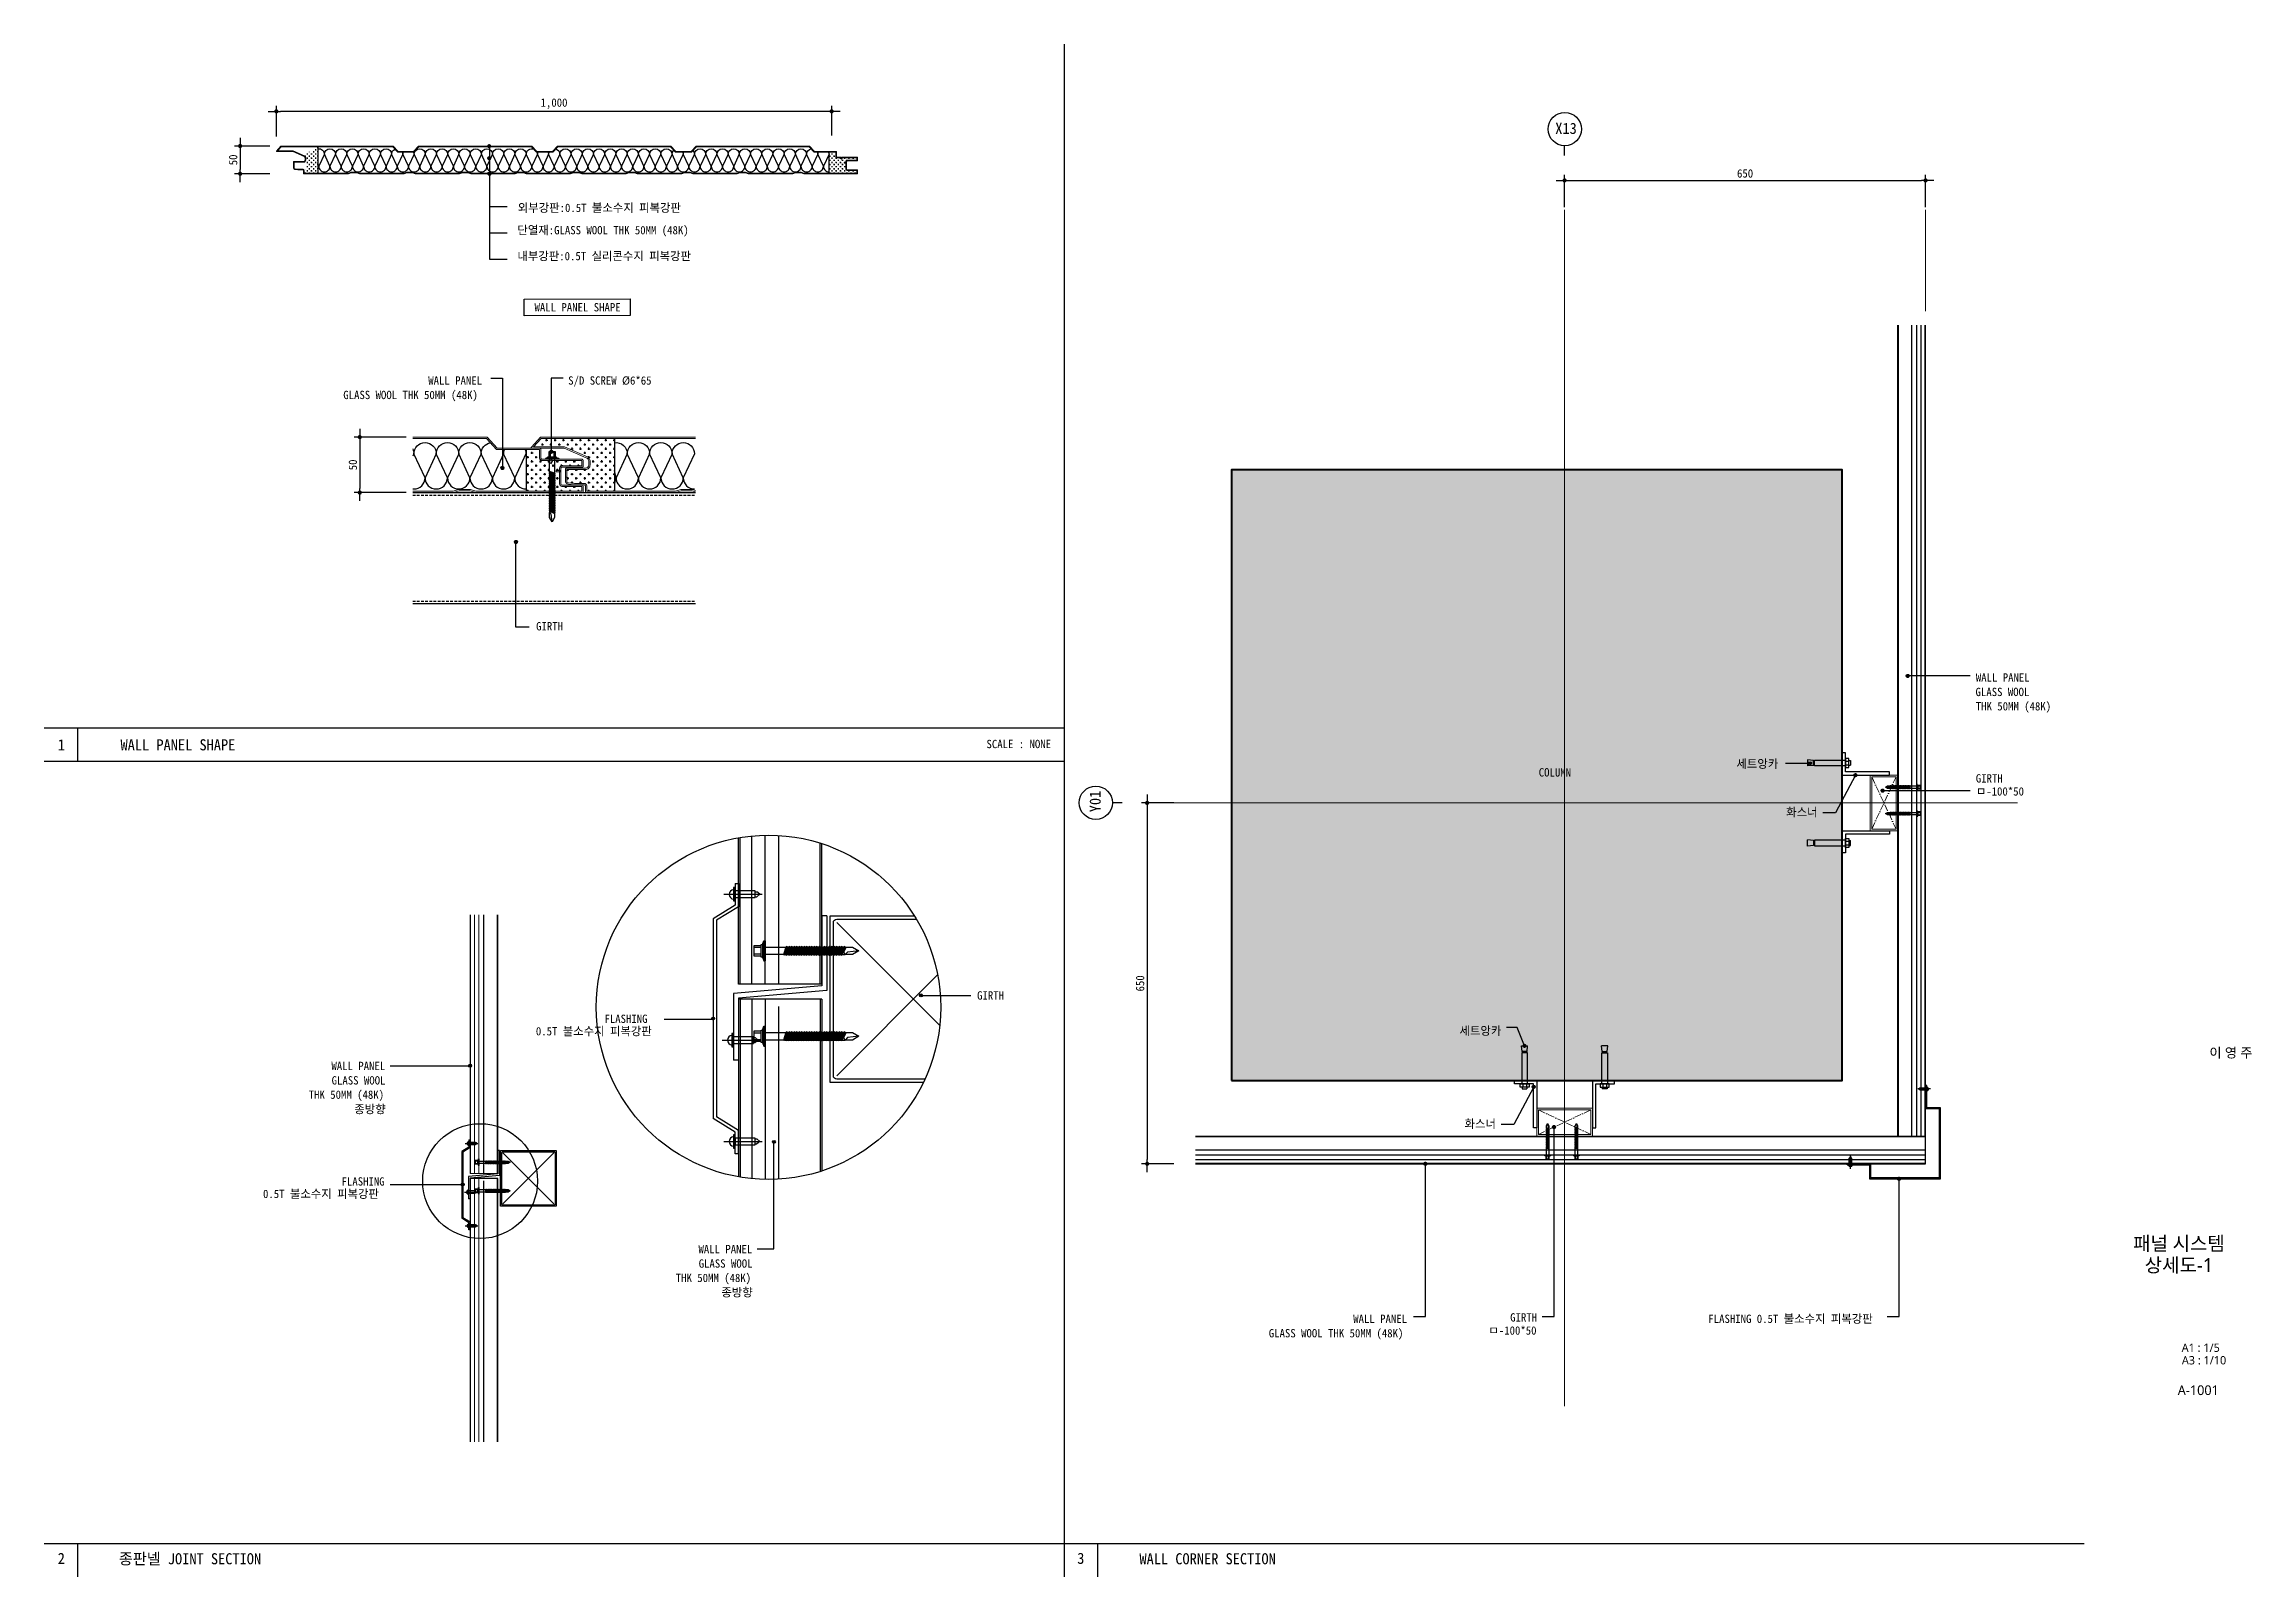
# Model space of a CAD drawing. Header units: millimetres. Extents: x 37538 to 66474, y -29175 to -20683.
# Drawn here: x 37538 to 41513, y -23444 to -20683 of the extents above; entities that cross this region are included whole.
import ezdxf
from ezdxf.enums import TextEntityAlignment as Align

# ---------------------------------------------------------------- set-up
doc = ezdxf.new("R2010")
doc.units = ezdxf.units.MM
doc.header["$MEASUREMENT"] = 0
for name, pattern in [('ACAD_ISO10W100', [18, 12, -3, 0, -3]), ('CEN', [62, 60, -1, 0, -1]), ('DASHEDX2', [1.5, 1, -0.5])]:
    doc.linetypes.add(name, pattern=pattern)
doc.layers.get('0').update_dxf_attribs({"linetype": 'CONTINUOUS'})
for name, color, linetype in [('1F_PLAN$0$1F_PLAN$0$AA-STEL-1', 7, 'CONTINUOUS'), ('A-DIM', 7, 'CONTINUOUS'), ('A-SYM1', 7, 'CONTINUOUS'), ('AA-부자재', 11, 'CONTINUOUS'), ('GW', 9, 'CONTINUOUS'), ('SCREW', 6, 'CONTINUOUS'), ('~부자재', 11, 'CONTINUOUS'), ('면적용', 30, 'CONTINUOUS'), ('오버헤드 FR', 1, 'CONTINUOUS'), ('우레탄', 5, 'CONTINUOUS'), ('일람표BOX', 7, 'CONTINUOUS')]:
    doc.layers.add(name, color=color, linetype=linetype)
for name, color, linetype, lineweight in [('A-AXIS-BUBL', 7, 'CONTINUOUS', 25), ('A-BORD-TEXT', 3, 'CONTINUOUS', 25), ('A-CLXM-CONC', 2, 'CONTINUOUS', 40), ('A-CNTL', 1, 'CEN', 15), ('A-DIMS', 7, 'CONTINUOUS', 25), ('A-MKXS-LEAD', 7, 'CONTINUOUS', 25), ('A-MKXS-TEXT1', 3, 'CONTINUOUS', 25), ('A-MKXX-SYMB', 7, 'CONTINUOUS', 25), ('A-SECT-LIN2', 6, 'CONTINUOUS', 20), ('A-SECT-LIN3', 255, 'CONTINUOUS', 18), ('A-WAXM-PANL', 6, 'CONTINUOUS', 20), ('A-XXXX-OPEN', 1, 'ACAD_ISO10W100', 15), ('A-XXXX-TXT1', 3, 'CONTINUOUS', 25), ('A-XXXX-TXT2', 3, 'CONTINUOUS', 25), ('XR-평면도$0$A-CLXM-CONC', 2, 'CONTINUOUS', 40), ('철판', 2, 'CONTINUOUS', 13)]:
    doc.layers.add(name, color=color, linetype=linetype, lineweight=lineweight)
doc.styles.add('HY울릉도L', font='H2GTRE.TTF')
doc.styles.add('돋움', font='')
doc.styles.add('돋움체', font='')
doc.styles.add('맑은고딕', font='malgun.ttf')
doc.styles.get('돋움').set_extended_font_data('DotumChe')
doc.styles.get('돋움체').set_extended_font_data('DotumChe')
doc.linetypes.add('BATTING', pattern='A,0.00254,-2.54,[134,ltypeshp.shx,S=2.54,R=0,X=-2.54,Y=0],-5.08,[134,ltypeshp.shx,S=2.54,R=180,X=2.54,Y=0],-2.54', length=10.16254)
doc.dimstyles.new('CDIM', dxfattribs={"dimtxt": 3, "dimasz": 1.5, "dimexe": 2, "dimexo": 1, "dimgap": 1, "dimtad": 1, "dimdec": 0, "dimrnd": 0.5, "dimzin": 0, "dimdsep": 32, "dimlunit": 6, "dimtxsty": 'HY울릉도L', "dimblk1": '_CIDOT', "dimblk2": '_CIDOT', "dimsah": 1, "dimcen": 5.5, "dimclrd": 2, "dimclre": 2, "dimclrt": 7, "dimadec": 0, "dimazin": 0, "dimtfac": 1, "dimtdec": 0, "dimtix": 1, "dimtmove": 2, "dimatfit": 1, "dimldrblk": '_CIDOT', "dimfxl": 1, "dimtolj": 1, "dimtzin": 0, "dimlwd": -1, "dimarcsym": 0})
pattern_1 = [(0, (-129713.2224, -15180.9704), (3.81, 3.81), [1.905, -5.715]), (90, (-129712.27, -15181.923), (-3.81, 3.81), [1.905, -5.715])]

msp = doc.modelspace()

# ---------------------------------------------------------------- texts
at = {"layer": 'A-BORD-TEXT', "style": '맑은고딕'}
for s, height, p in [('이 영 주', 17.5, (41514.5, -22508.5)), ('A1 : 1/5', 15, (41455.6, -23038.7)), ('A3 : 1/10', 15, (41467.1, -23061.3))]:
    msp.add_text(s, height=height, dxfattribs=at).set_placement(p, align=Align.RIGHT)
for s, p in [('패널 시스템', (41382, -22843.4)), ('상세도-1', (41382, -22882.4))]:
    msp.add_text(s, height=25, dxfattribs=at).set_placement(p, align=Align.MIDDLE_CENTER)
msp.add_text('A-1001', height=17.5, dxfattribs=at).set_placement((41379.8, -23116.5))
at = {"layer": 'A-MKXS-TEXT1', "style": '돋움체'}
for s, p in [('외부강판:0.5T 불소수지 피복강판', (38390.6, -20985.3)), ('단열재:GLASS WOOL THK 50MM (48K) ', (38389.8, -21025.6)), ('내부강판:0.5T 실리콘수지 피복강판', (38389.9, -21072.3)), ('GLASS WOOL THK 50MM (48K) ', (38076.3, -21322.4)), ('WALL PANEL', (38229.3, -21296.4)), ('S/D SCREW %%C6*65', (38481.3, -21296.4)), ('GIRTH', (38423.5, -21739.1)), ('WALL PANEL', (41016.2, -21831.4)), ('GLASS WOOL ', (41015.7, -21857.4)), ('THK 50MM (48K) ', (41016.1, -21883.2)), ('세트앙카', (40585.1, -21986.9)), ('COLUMN', (40229.1, -22002.3)), ('GIRTH', (41016.2, -22013.1)), ('ㅁ-100*50', (41016.2, -22036.6)), ('화스너', (40674.7, -22073.9)), ('GIRTH', (39217.6, -22404.1)), ('0.5T 불소수지 피복강판', (38423.1, -22468.6)), ('FLASHING', (38546.6, -22446.2)), ('세트앙카', (40086.4, -22467.8)), ('WALL PANEL', (38054.9, -22531.1)), ('GLASS WOOL ', (38055.3, -22557.1)), ('THK 50MM (48K) ', (38014, -22582.9)), ('종방향', (38096.1, -22609)), ('화스너', (40095.5, -22635.4)), ('FLASHING', (38073.2, -22739.2)), ('0.5T 불소수지 피복강판', (37931.7, -22761.6)), ('WALL PANEL', (38715.9, -22861.1)), ('THK 50MM (48K) ', (38675, -22912.9)), ('GLASS WOOL ', (38716.3, -22887.1)), ('종방향', (38757.1, -22939)), ('WALL PANEL', (39895, -22986.6)), ('GIRTH', (40177.7, -22984.1)), ('FLASHING 0.5T 불소수지 피복강판', (40534.5, -22986.6)), ('GLASS WOOL THK 50MM (48K) ', (39743, -23012.6)), ('ㅁ-100*50', (40138.4, -23007.7))]:
    msp.add_text(s, height=15, dxfattribs=at).set_placement(p)
msp.add_text('WALL PANEL SHAPE', height=15, dxfattribs=at).set_placement((38498.2, -21157), align=Align.MIDDLE)
at = {"layer": 'A-XXXX-TXT1', "style": '돋움체'}
msp.add_text('SCALE : NONE', height=15, dxfattribs=at).set_placement((39350.9, -21936.2), align=Align.TOP_RIGHT)
at = {"layer": 'A-XXXX-TXT2', "ltscale": 0.2, "style": '돋움체'}
msp.add_text('X13', height=20, dxfattribs=at).set_placement((40278.2, -20834.9), align=Align.MIDDLE)
at = {"layer": 'A-XXXX-TXT2', "style": '돋움'}
for s, p in [('1', (37562.1, -21945.2)), ('WALL PANEL SHAPE', (37675.1, -21945.2)), ('2', (37562.1, -23410.7)), ('종판넬 JOINT SECTION ', (37672.1, -23411.4)), ('3', (39398, -23410.6)), ('WALL CORNER SECTION', (39510, -23411.4))]:
    msp.add_text(s, height=20, dxfattribs=at).set_placement(p, align=Align.MIDDLE_LEFT)
at = {"layer": 'A-XXXX-TXT2', "ltscale": 0.2, "style": '돋움체'}
msp.add_text('Y01', height=20, rotation=90, dxfattribs=at).set_placement((39430.3, -22047.3), align=Align.MIDDLE)

# ---------------------------------------------------------------- blocks, each defined once
blk = doc.blocks.new('COL_PC2_3F(210330)')
at = {"layer": 'A-CLXM-CONC'}
blk.add_lwpolyline([(0, 0), (1100, 0), (1100, 1100), (0, 1100)], close=True, dxfattribs=at)
blk = doc.blocks.new('_CIDOT')
at = {"color": 0, "linetype": 'ByBlock'}
blk.add_line((2, 0), (-1, 0), dxfattribs=at)
at = {"color": 0, "linetype": 'ByBlock', "const_width": 0.5}
blk.add_lwpolyline([(-0.25, 0, 1), (0.25, 0, 1)], format="xyb", close=True, dxfattribs=at)
blk = doc.blocks.new('*D32')
at = {"layer": 'A-DIMS', "lineweight": -2, "transparency": 16777216}
for p, q in [((37955.8, -20849.1), (37955.8, -20794.1)), ((38955.8, -20847.4), (38955.8, -20794.1))]:
    blk.add_line(p, q, dxfattribs=at)
at = {"layer": 'A-DIMS', "transparency": 16777216}
blk.add_line((38948.3, -20804.1), (37963.3, -20804.1), dxfattribs=at)
at = {"layer": 'A-DIMS', "transparency": 16777216, "xscale": 7.5, "yscale": 7.5, "zscale": 7.5, "rotation": 180}
blk.add_blockref('_CIDOT', (37955.8, -20804.1), dxfattribs=at)
at = {"layer": 'A-DIMS', "transparency": 16777216, "xscale": 7.5, "yscale": 7.5, "zscale": 7.5}
blk.add_blockref('_CIDOT', (38955.8, -20804.1), dxfattribs=at)
at = {"layer": 'A-DIMS', "color": 3, "transparency": 16777216, "insert": (38455.8, -20790.2), "char_height": 15, "attachment_point": 5, "style": '돋움체'}
blk.add_mtext('\\A1;1,000', dxfattribs=at)
blk = doc.blocks.new('*D116')
at = {"layer": 'A-DIMS', "lineweight": -2, "transparency": 16777216}
for p, q in [((37943.8, -20866.5), (37880.5, -20866.5)), ((37943.8, -20916.5), (37880.5, -20916.5))]:
    blk.add_line(p, q, dxfattribs=at)
at = {"layer": 'A-DIMS', "transparency": 16777216}
blk.add_line((37890.5, -20874), (37890.5, -20909), dxfattribs=at)
at = {"layer": 'A-DIMS', "transparency": 16777216, "xscale": 7.5, "yscale": 7.5, "zscale": 7.5}
for p, rotation in [((37890.5, -20866.5), 90), ((37890.5, -20916.5), 270)]:
    blk.add_blockref('_CIDOT', p, dxfattribs=dict(at, rotation=rotation))
at = {"layer": 'A-DIMS', "color": 3, "transparency": 16777216, "insert": (37878, -20891.5), "char_height": 15, "attachment_point": 5, "rotation": 90, "style": '돋움체'}
blk.add_mtext('\\A1;50', dxfattribs=at)
blk = doc.blocks.new('볼트75-1')
at = {"layer": 'AA-부자재'}
for p, q in [((186.7, 1544.6), (183.7, 1543.5)), ((183.7, 1543.5), (183.7, 1542.5)), ((199.7, 1543.5), (183.7, 1543.5)), ((199.7, 1542.5), (183.7, 1542.5)), ((189.2, 1551.6), (189.2, 1545.6)), ((194.2, 1545.6), (194.2, 1551.6)), ((196.7, 1544.6), (199.7, 1543.5)), ((199.7, 1543.5), (199.7, 1542.5)), ((195.5, 1525), (188.2, 1527.5)), ((188.7, 1525.8), (188.2, 1525.5)), ((188.2, 1525.5), (188.7, 1524.8)), ((195.5, 1523), (188.2, 1525.5)), ((188.7, 1523.8), (188.2, 1523.5)), ((188.2, 1523.5), (188.7, 1522.8)), ((195.5, 1521), (188.2, 1523.5)), ((188.7, 1521.8), (188.2, 1521.5)), ((188.2, 1521.5), (188.7, 1520.8)), ((195.5, 1519), (188.2, 1521.5)), ((188.7, 1519.8), (188.2, 1519.5)), ((194.7, 1525.8), (188.7, 1527.8)), ((188.7, 1526.8), (188.7, 1525.8)), ((194.7, 1523.8), (188.7, 1525.8)), ((188.7, 1524.8), (188.7, 1523.8)), ((194.7, 1522.7), (188.7, 1524.8)), ((194.7, 1521.8), (188.7, 1523.8)), ((188.7, 1522.8), (188.7, 1521.8)), ((194.7, 1520.7), (188.7, 1522.8)), ((194.7, 1519.8), (188.7, 1521.8)), ((188.7, 1520.8), (188.7, 1519.8)), ((194.7, 1518.7), (188.7, 1520.8)), ((194.7, 1517.8), (188.7, 1519.8)), ((194.7, 1524.7), (194.7, 1523.8)), ((194.7, 1523.8), (195.5, 1523)), ((195.5, 1523), (194.7, 1522.7)), ((194.7, 1522.7), (194.7, 1521.8)), ((194.7, 1521.8), (195.5, 1521)), ((195.5, 1521), (194.7, 1520.7)), ((194.7, 1520.7), (194.7, 1519.8)), ((194.7, 1519.8), (195.5, 1519)), ((188.2, 1519.5), (188.7, 1518.8)), ((195.5, 1517), (188.2, 1519.5)), ((188.7, 1517.8), (188.2, 1517.5)), ((188.2, 1517.5), (188.7, 1516.8)), ((195.5, 1515), (188.2, 1517.5)), ((188.7, 1515.8), (188.2, 1515.5)), ((188.2, 1515.5), (188.7, 1514.8)), ((195.5, 1513), (188.2, 1515.5)), ((188.7, 1513.8), (188.2, 1513.5)), ((188.2, 1513.5), (188.7, 1512.8)), ((195.5, 1511), (188.2, 1513.5)), ((188.7, 1511.8), (188.2, 1511.5)), ((188.2, 1511.5), (188.7, 1510.8)), ((195.5, 1509), (188.2, 1511.5)), ((188.7, 1509.8), (188.2, 1509.5)), ((188.2, 1509.5), (188.7, 1508.8)), ((195.5, 1507), (188.2, 1509.5)), ((188.7, 1507.8), (188.2, 1507.5)), ((188.2, 1507.5), (188.7, 1506.8)), ((195.5, 1505), (188.2, 1507.5)), ((188.7, 1505.8), (188.2, 1505.5)), ((188.2, 1505.5), (188.7, 1504.8)), ((195.5, 1503), (188.2, 1505.5)), ((188.7, 1503.8), (188.2, 1503.5)), ((195.5, 1501), (188.2, 1503.5)), ((188.2, 1503.5), (188.7, 1502.8)), ((188.7, 1518.8), (188.7, 1517.8)), ((194.7, 1516.7), (188.7, 1518.8)), ((194.7, 1515.8), (188.7, 1517.8)), ((188.7, 1516.8), (188.7, 1515.8)), ((194.7, 1514.7), (188.7, 1516.8)), ((194.7, 1513.8), (188.7, 1515.8)), ((194.7, 1512.7), (188.7, 1514.8)), ((188.7, 1514.8), (188.7, 1513.8)), ((194.7, 1511.8), (188.7, 1513.8)), ((188.7, 1512.8), (188.7, 1511.8)), ((194.7, 1510.7), (188.7, 1512.8)), ((194.7, 1509.8), (188.7, 1511.8)), ((188.7, 1510.8), (188.7, 1509.8)), ((194.7, 1508.7), (188.7, 1510.8)), ((194.7, 1507.8), (188.7, 1509.8)), ((188.7, 1508.8), (188.7, 1507.8)), ((194.7, 1506.7), (188.7, 1508.8)), ((194.7, 1505.8), (188.7, 1507.8)), ((188.7, 1506.8), (188.7, 1505.8)), ((194.7, 1504.7), (188.7, 1506.8)), ((194.7, 1503.8), (188.7, 1505.8)), ((194.7, 1502.7), (188.7, 1504.8)), ((188.7, 1504.8), (188.7, 1503.8)), ((194.7, 1501.8), (188.7, 1503.8)), ((194.7, 1500.7), (188.7, 1502.8)), ((188.7, 1502.8), (188.7, 1501.8)), ((195.5, 1519), (194.7, 1518.7)), ((194.7, 1518.7), (194.7, 1517.8)), ((194.7, 1517.8), (195.5, 1517)), ((195.5, 1517), (194.7, 1516.7)), ((194.7, 1516.7), (194.7, 1515.8)), ((194.7, 1515.8), (195.5, 1515)), ((195.5, 1515), (194.7, 1514.7)), ((194.7, 1514.7), (194.7, 1513.8)), ((194.7, 1513.8), (195.5, 1513)), ((195.5, 1513), (194.7, 1512.7)), ((194.7, 1512.7), (194.7, 1511.8)), ((194.7, 1511.8), (195.5, 1511)), ((195.5, 1511), (194.7, 1510.7)), ((194.7, 1510.7), (194.7, 1509.8)), ((194.7, 1509.8), (195.5, 1509)), ((195.5, 1509), (194.7, 1508.7)), ((194.7, 1508.7), (194.7, 1507.8)), ((194.7, 1507.8), (195.5, 1507)), ((195.5, 1507), (194.7, 1506.7)), ((194.7, 1506.7), (194.7, 1505.8)), ((194.7, 1505.8), (195.5, 1505)), ((195.5, 1505), (194.7, 1504.7)), ((194.7, 1504.7), (194.7, 1503.8)), ((194.7, 1503.8), (195.5, 1503)), ((195.5, 1503), (194.7, 1502.7)), ((194.7, 1502.7), (194.7, 1501.8)), ((188.7, 1501.8), (188.2, 1501.5)), ((195.5, 1499), (188.2, 1501.5)), ((188.2, 1501.5), (188.7, 1500.8)), ((188.7, 1499.8), (188.2, 1499.5)), ((195.5, 1497), (188.2, 1499.5)), ((188.2, 1499.5), (188.7, 1498.8)), ((188.7, 1497.8), (188.2, 1497.5)), ((188.2, 1497.5), (188.7, 1496.8)), ((195.5, 1495), (188.2, 1497.5)), ((188.7, 1495.8), (188.2, 1495.5)), ((188.2, 1495.5), (188.7, 1494.8)), ((195.5, 1493), (188.2, 1495.5)), ((188.7, 1493.8), (188.2, 1493.5)), ((188.2, 1493.5), (188.7, 1492.8)), ((195.5, 1491), (188.2, 1493.5)), ((188.7, 1491.8), (188.2, 1491.5)), ((188.2, 1491.5), (188.7, 1490.8)), ((195.5, 1489), (188.2, 1491.5)), ((188.7, 1489.8), (188.2, 1489.5)), ((195.5, 1487), (188.2, 1489.5)), ((188.2, 1489.5), (188.7, 1488.8)), ((188.7, 1487.8), (188.2, 1487.5)), ((188.2, 1487.5), (188.7, 1486.8)), ((195.5, 1485), (188.2, 1487.5)), ((188.7, 1485.8), (188.2, 1485.5)), ((188.2, 1485.5), (188.7, 1484.8)), ((195.5, 1483), (188.2, 1485.5)), ((194.7, 1499.8), (188.7, 1501.8)), ((194.7, 1498.7), (188.7, 1500.8)), ((188.7, 1500.8), (188.7, 1499.8)), ((194.7, 1497.8), (188.7, 1499.8)), ((194.7, 1496.7), (188.7, 1498.8)), ((188.7, 1498.8), (188.7, 1497.8)), ((194.7, 1495.8), (188.7, 1497.8)), ((188.7, 1496.8), (188.7, 1495.8)), ((194.7, 1494.7), (188.7, 1496.8)), ((194.7, 1493.8), (188.7, 1495.8)), ((188.7, 1494.8), (188.7, 1493.8)), ((194.7, 1492.7), (188.7, 1494.8)), ((194.7, 1491.8), (188.7, 1493.8)), ((188.7, 1492.8), (188.7, 1491.8)), ((194.7, 1490.7), (188.7, 1492.8)), ((194.7, 1489.8), (188.7, 1491.8)), ((194.7, 1488.7), (188.7, 1490.8)), ((188.7, 1490.8), (188.7, 1489.8)), ((194.7, 1487.8), (188.7, 1489.8)), ((188.7, 1488.8), (188.7, 1487.8)), ((194.7, 1486.7), (188.7, 1488.8)), ((194.7, 1485.8), (188.7, 1487.8)), ((188.7, 1486.8), (188.7, 1485.8)), ((194.7, 1484.7), (188.7, 1486.8)), ((194.7, 1483.8), (188.7, 1485.8)), ((188.7, 1484.8), (188.7, 1483.8)), ((194.7, 1482.7), (188.7, 1484.8)), ((194.7, 1501.8), (195.5, 1501)), ((195.5, 1501), (194.7, 1500.7)), ((194.7, 1500.7), (194.7, 1499.8)), ((194.7, 1499.8), (195.5, 1499)), ((195.5, 1499), (194.7, 1498.7)), ((194.7, 1498.7), (194.7, 1497.8)), ((194.7, 1497.8), (195.5, 1497)), ((195.5, 1497), (194.7, 1496.7)), ((194.7, 1496.7), (194.7, 1495.8)), ((194.7, 1495.8), (195.5, 1495)), ((195.5, 1495), (194.7, 1494.7)), ((194.7, 1494.7), (194.7, 1493.8)), ((194.7, 1493.8), (195.5, 1493)), ((195.5, 1493), (194.7, 1492.7)), ((194.7, 1492.7), (194.7, 1491.8)), ((194.7, 1491.8), (195.5, 1491)), ((195.5, 1491), (194.7, 1490.7)), ((194.7, 1490.7), (194.7, 1489.8)), ((194.7, 1489.8), (195.5, 1489)), ((195.5, 1489), (194.7, 1488.7)), ((194.7, 1488.7), (194.7, 1487.8)), ((194.7, 1487.8), (195.5, 1487)), ((195.5, 1487), (194.7, 1486.7)), ((194.7, 1486.7), (194.7, 1485.8)), ((194.7, 1485.8), (195.5, 1485)), ((195.5, 1485), (194.7, 1484.7)), ((194.7, 1484.7), (194.7, 1483.8)), ((188.7, 1483.8), (188.2, 1483.5)), ((188.2, 1483.5), (188.7, 1482.8)), ((195.5, 1481), (188.2, 1483.5)), ((188.7, 1481.8), (188.2, 1481.5)), ((188.2, 1481.5), (188.7, 1480.8)), ((195.5, 1479), (188.2, 1481.5)), ((194.7, 1481.8), (188.7, 1483.8)), ((188.7, 1482.8), (188.7, 1481.8)), ((194.7, 1480.7), (188.7, 1482.8)), ((194.7, 1479.8), (188.7, 1481.8)), ((194.7, 1478.7), (188.7, 1480.8)), ((188.7, 1480.8), (188.7, 1478.5)), ((194.7, 1483.8), (195.5, 1483)), ((195.5, 1483), (194.7, 1482.7)), ((194.7, 1482.7), (194.7, 1481.8)), ((194.7, 1481.8), (195.5, 1481)), ((195.5, 1481), (194.7, 1480.7)), ((194.7, 1480.7), (194.7, 1479.8)), ((194.7, 1479.8), (195.5, 1479)), ((195.5, 1479), (194.7, 1478.7)), ((194.7, 1478.7), (194.7, 1477.5))]:
    blk.add_line(p, q, dxfattribs=at)
blk.add_lwpolyline([(196.7, 1545.6), (196.7, 1544.6), (186.7, 1544.6), (186.7, 1545.6)], close=True, dxfattribs=at)
for points in [[(195.7, 1545.6), (195.7, 1551.6), (187.7, 1551.6), (187.7, 1545.6)], [(194.7, 1542.5), (194.7, 1525.8), (195.5, 1525), (194.7, 1524.7), (188.7, 1526.8), (188.2, 1527.5), (188.7, 1527.8), (188.7, 1542.5)], [(191.7, 1467.5), (190.7, 1476.5), (188.7, 1478.5), (190.7, 1479.5), (194.7, 1477.5)], [(194.7, 1477.5), (194.7, 1472.5), (191.7, 1467.5), (188.7, 1472.5), (188.7, 1478.5)]]:
    blk.add_lwpolyline(points, dxfattribs=at)
at = {"layer": 'SCREW', "color": 7}
blk.add_solid([(199.7, 1543.5), (183.7, 1543.5), (199.7, 1542.5), (183.7, 1542.5)], dxfattribs=at)
blk = doc.blocks.new('*D117')
at = {"layer": 'A-DIMS', "lineweight": -2, "transparency": 16777216}
for p, q in [((38189.3, -21390.9), (38096, -21390.9)), ((38189.3, -21490.9), (38096, -21490.9))]:
    blk.add_line(p, q, dxfattribs=at)
at = {"layer": 'A-DIMS', "transparency": 16777216}
blk.add_line((38106, -21398.4), (38106, -21483.4), dxfattribs=at)
at = {"layer": 'A-DIMS', "transparency": 16777216, "xscale": 7.5, "yscale": 7.5, "zscale": 7.5}
for p, rotation in [((38106, -21390.9), 90), ((38106, -21490.9), 270)]:
    blk.add_blockref('_CIDOT', p, dxfattribs=dict(at, rotation=rotation))
at = {"layer": 'A-DIMS', "color": 3, "transparency": 16777216, "insert": (38093.5, -21440.9), "char_height": 15, "attachment_point": 5, "rotation": 90, "style": '돋움체'}
blk.add_mtext('\\A1;50', dxfattribs=at)
blk = doc.blocks.new('*D118')
at = {"layer": 'A-DIMS', "lineweight": -2, "transparency": 16777216}
for p, q in [((40275.7, -20976.4), (40275.7, -20918.5)), ((40925.7, -20976.4), (40925.7, -20918.5))]:
    blk.add_line(p, q, dxfattribs=at)
at = {"layer": 'A-DIMS', "transparency": 16777216}
blk.add_line((40283.2, -20928.5), (40918.2, -20928.5), dxfattribs=at)
at = {"layer": 'A-DIMS', "transparency": 16777216, "xscale": 7.5, "yscale": 7.5, "zscale": 7.5, "rotation": 180}
blk.add_blockref('_CIDOT', (40275.7, -20928.5), dxfattribs=at)
at = {"layer": 'A-DIMS', "transparency": 16777216, "xscale": 7.5, "yscale": 7.5, "zscale": 7.5}
blk.add_blockref('_CIDOT', (40925.7, -20928.5), dxfattribs=at)
at = {"layer": 'A-DIMS', "color": 3, "transparency": 16777216, "insert": (40600.7, -20916), "char_height": 15, "attachment_point": 5, "style": '돋움체'}
blk.add_mtext('\\A1;650', dxfattribs=at)
blk = doc.blocks.new('*D119')
at = {"layer": 'A-DIMS', "lineweight": -2, "transparency": 16777216}
for p, q in [((39571.8, -22049.9), (39513.9, -22049.9)), ((39571.8, -22699.9), (39513.9, -22699.9))]:
    blk.add_line(p, q, dxfattribs=at)
at = {"layer": 'A-DIMS', "transparency": 16777216}
blk.add_line((39523.9, -22057.4), (39523.9, -22692.4), dxfattribs=at)
at = {"layer": 'A-DIMS', "transparency": 16777216, "xscale": 7.5, "yscale": 7.5, "zscale": 7.5}
for p, rotation in [((39523.9, -22049.9), 90), ((39523.9, -22699.9), 270)]:
    blk.add_blockref('_CIDOT', p, dxfattribs=dict(at, rotation=rotation))
at = {"layer": 'A-DIMS', "color": 3, "transparency": 16777216, "insert": (39511.3, -22374.9), "char_height": 15, "attachment_point": 5, "rotation": 90, "style": '돋움체'}
blk.add_mtext('\\A1;650', dxfattribs=at)
blk = doc.blocks.new('DFDFADF')
at = {"layer": 'A-DIM', "color": 2}
for p, q in [((170413, -7656), (170413, -7614)), ((170415, -7614), (170413, -7614)), ((170415, -7654), (170415, -7614)), ((170438, -7656), (170413, -7656)), ((170440, -7654), (170415, -7654)), ((170438, -7780), (170438, -7656)), ((170440, -7782), (170440, -7654)), ((170272, -7755), (170314, -7755)), ((170272, -7757), (170272, -7755)), ((170272, -7757), (170312, -7757)), ((170312, -7757), (170312, -7782)), ((170312, -7782), (170440, -7782)), ((170314, -7755), (170314, -7780)), ((170314, -7780), (170438, -7780))]:
    blk.add_line(p, q, dxfattribs=at)
blk = doc.blocks.new('FSDAFADADF')
at = {"layer": 'A-SYM1'}
for p, q in [((1705453.5, 469572), (1705452.5, 469582.4)), ((1705463.5, 469582.4), (1705452.5, 469582.4)), ((1705453, 469514), (1705453, 469570)), ((1705453, 469570), (1705463, 469570)), ((1705453.5, 469572), (1705462.5, 469572)), ((1705454, 469570), (1705454, 469572)), ((1705462, 469570), (1705462, 469572)), ((1705462.5, 469572), (1705463.5, 469582.4)), ((1705463, 469570), (1705463, 469514)), ((1705466, 469514), (1705450, 469514)), ((1705450, 469514), (1705450, 469508)), ((1705450, 469508), (1705466, 469508)), ((1705463, 469514), (1705453, 469514)), ((1705453.7, 469508), (1705453.7, 469505.3)), ((1705462.3, 469505.3), (1705453.7, 469505.3)), ((1705454.7, 469514), (1705454.7, 469508)), ((1705461.3, 469514), (1705461.3, 469508)), ((1705462.3, 469508), (1705462.3, 469505.3)), ((1705466, 469508), (1705466, 469514))]:
    blk.add_line(p, q, dxfattribs=at)
blk = doc.blocks.new('ASDFADADS')
at = {"layer": 'A-SYM1', "color": 4}
for p, q in [((1706806.5, 469268.8), (1706802.5, 469268.8)), ((1706802.5, 469268.8), (1706802.5, 469256.8)), ((1706804.5, 469271.6), (1706803, 469269.8)), ((1706803, 469268.8), (1706803, 469269.8)), ((1706804.5, 469249.9), (1706804.5, 469273)), ((1706804.5, 469271.6), (1706806, 469269.8)), ((1706806, 469268.8), (1706806, 469269.8)), ((1706806.5, 469256.8), (1706806.5, 469268.8)), ((1706808.5, 469256.8), (1706800.5, 469256.8)), ((1706800.5, 469256.8), (1706800.5, 469255.8)), ((1706800.5, 469255.8), (1706808.5, 469255.8)), ((1706802.5, 469256.8), (1706806.5, 469256.8)), ((1706808.5, 469255.8), (1706808.5, 469256.8))]:
    blk.add_line(p, q, dxfattribs=at)
for centre, start, end in [((1706804.4, 469256), 184.1728, 273.6201), ((1706804.7, 469256), 266.3799, 355.8272)]:
    blk.add_arc(centre, 2.75, start, end, dxfattribs=at)

# ---------------------------------------------------------------- dimensions: what is measured, and where the dimension line sits
at = {"layer": 'A-DIMS'}
dim = msp.add_linear_dim(base=(37955.8, -20804.1), p1=(38955.8, -20852.4), p2=(37955.8, -20854.1), dimstyle='CDIM', override={"dimscale": 5, "dimtxsty": '돋움체', "dimclrd": 256, "dimclre": 256, "dimclrt": 3}, dxfattribs=at)
dim.commit()
dim.dimension.update_dxf_attribs({"geometry": '*D32', "text_midpoint": (38455.8, -20790.2)})
for p1, p2, distance, picture, middle in [((37948.8, -20866.5), (37948.8, -20916.5), -58.3, '*D116', (37878, -20891.5)), ((40275.7, -20981.4), (40925.7, -20981.4), 52.9, '*D118', (40600.7, -20916)), ((39576.8, -22049.9), (39576.8, -22699.9), -52.9, '*D119', (39511.3, -22374.9))]:
    dim = msp.add_aligned_dim(p1=p1, p2=p2, distance=distance, dimstyle='CDIM', override={"dimscale": 5, "dimtxsty": '돋움체', "dimclrd": 256, "dimclre": 256, "dimclrt": 3}, dxfattribs=at)
    dim.commit()
    dim.dimension.update_dxf_attribs({"geometry": picture, "text_midpoint": middle})
dim = msp.add_aligned_dim(p1=(38194.3, -21390.9), p2=(38194.3, -21490.9), distance=-88.3, text='50', dimstyle='CDIM', override={"dimscale": 5, "dimtxsty": '돋움체', "dimclrd": 256, "dimclre": 256, "dimclrt": 3}, dxfattribs=at)
dim.commit()
dim.dimension.update_dxf_attribs({"geometry": '*D117', "text_midpoint": (38093.5, -21440.9)})

# ---------------------------------------------------------------- hatches: boundary and pattern name
at = {"layer": 'A-DIM'}
h = msp.add_hatch(color=253, dxfattribs=at)
h.dxf.hatch_style = 1
h.paths.add_polyline_path([(40775.7, -21449.9), (39675.7, -21449.9), (39675.7, -22549.9), (40775.7, -22549.9)])
at = {"layer": 'A-MKXS-LEAD'}
h = msp.add_hatch(color=256, dxfattribs=at)
h.dxf.hatch_style = 1
h.paths.add_polyline_path([(38341.7, -20866.8, 1), (38336.4, -20866.8, 1)])
h = msp.add_hatch(color=256, dxfattribs=at)
h.dxf.hatch_style = 1
h.paths.add_polyline_path([(38341.7, -20888.6, 1), (38336.4, -20888.6, 1)])
h = msp.add_hatch(color=256, dxfattribs=at)
h.dxf.hatch_style = 1
h.paths.add_polyline_path([(38341.7, -20916, 1), (38336.4, -20916, 1)])
h = msp.add_hatch(color=256, dxfattribs=at)
h.dxf.hatch_style = 1
h.paths.add_polyline_path([(38453.4, -21417.3, 1), (38448.2, -21417.3, 1)])
h = msp.add_hatch(color=256, dxfattribs=at)
h.dxf.hatch_style = 1
h.paths.add_polyline_path([(38365.5, -21446.5, 1), (38360.2, -21446.5, 1)])
h = msp.add_hatch(color=256, dxfattribs=at)
h.dxf.hatch_style = 1
h.paths.add_polyline_path([(38389.9, -21579.8, 1), (38384.6, -21579.8, 1)])
h = msp.add_hatch(color=256, dxfattribs=at)
h.dxf.hatch_style = 1
h.paths.add_polyline_path([(40896.1, -21821.1, 1), (40890.8, -21821.1, 1)])
h = msp.add_hatch(color=256, dxfattribs=at)
h.dxf.hatch_style = 1
h.paths.add_polyline_path([(40720, -21978.5, 1), (40714.7, -21978.5, 1)])
h = msp.add_hatch(color=256, dxfattribs=at)
h.dxf.hatch_style = 1
h.paths.add_polyline_path([(40801.9, -21999.8, 1), (40796.7, -21999.8, 1)])
h = msp.add_hatch(color=256, dxfattribs=at)
h.dxf.hatch_style = 1
h.paths.add_polyline_path([(40850.8, -22027.7, 1), (40845.5, -22027.7, 1)])
h = msp.add_hatch(color=256, dxfattribs=at)
h.dxf.hatch_style = 1
h.paths.add_polyline_path([(39113.9, -22396.5, -1), (39119.1, -22396.5, -1)])
h = msp.add_hatch(color=256, dxfattribs=at)
h.dxf.hatch_style = 1
h.paths.add_polyline_path([(38739.8, -22438.4, -1), (38745, -22438.4, -1)])
h = msp.add_hatch(color=256, dxfattribs=at)
h.dxf.hatch_style = 1
h.paths.add_polyline_path([(40206.1, -22487.5, 1), (40200.8, -22487.5, 1)])
h = msp.add_hatch(color=256, dxfattribs=at)
h.dxf.hatch_style = 1
h.paths.add_polyline_path([(38302, -22523.2, -1), (38307.3, -22523.2, -1)])
h = msp.add_hatch(color=256, dxfattribs=at)
h.dxf.hatch_style = 1
h.paths.add_polyline_path([(40222.6, -22561.4, 1), (40217.4, -22561.4, 1)])
h = msp.add_hatch(color=256, dxfattribs=at)
h.dxf.hatch_style = 1
h.paths.add_polyline_path([(38849.1, -22660.6, -1), (38854.4, -22660.6, -1)])
h = msp.add_hatch(color=256, dxfattribs=at)
h.dxf.hatch_style = 1
h.paths.add_polyline_path([(40259.2, -22633.7, 1), (40253.9, -22633.7, 1)])
h = msp.add_hatch(color=256, dxfattribs=at)
h.dxf.hatch_style = 1
h.paths.add_polyline_path([(40027.4, -22699.8, 1), (40022.2, -22699.8, 1)])
h = msp.add_hatch(color=256, dxfattribs=at)
h.dxf.hatch_style = 1
h.paths.add_polyline_path([(38288.8, -22737.2, -1), (38294.1, -22737.2, -1)])
h = msp.add_hatch(color=256, dxfattribs=at)
h.dxf.hatch_style = 1
h.paths.add_polyline_path([(40880.4, -22726.8, 1), (40875.1, -22726.8, 1)])
at = {"layer": '우레탄'}
h = msp.add_hatch(dxfattribs=at)
h.set_pattern_fill('CROSS', color=256, scale=0.6, style=0)
h.set_pattern_definition(pattern_1)
h.paths.add_polyline_path([(38030.7, -20867.7), (38004.7, -20883.9, -0.414214), (38008.7, -20888), (38008.7, -20908.3), (38003.4, -20908.3, -0.433389), (38005.7, -20910.5), (38005.7, -20915.3), (38030.7, -20915.3)])
h = msp.add_hatch(dxfattribs=at)
h.set_pattern_fill('CROSS', color=256, scale=0.6, style=0)
h.set_pattern_definition(pattern_1)
h.paths.add_polyline_path([(39001.3, -20915.3), (39001.3, -20910.9), (38983.6, -20910.9, -0.426354), (38981.3, -20908.7), (38981.3, -20897.7), (38978.3, -20897.7), (38978.3, -20896.5), (38981.3, -20896.5), (38981.3, -20894.5, -0.414214), (38983.5, -20892.3), (39001.3, -20892.3), (39001.3, -20887.7), (38975.3, -20887.7), (38973.5, -20890.5), (38971.8, -20887.7), (38965.5, -20887.7, -0.414214), (38963.3, -20885.5), (38963.3, -20877.7), (38951.4, -20877.7), (38951.4, -20915.3)])
h = msp.add_hatch(dxfattribs=at)
h.set_pattern_fill('CROSS', color=256, scale=1.2, style=0)
h.set_pattern_definition([(0, (-298923.191, -10019.871), (7.62, 7.62), [3.81, -11.43]), (90, (-298921.286, -10021.776), (-7.62, 7.62), [3.81, -11.43])])
h.paths.add_polyline_path([(38505.9, -21488.5), (38505.9, -21479.7), (38470.5, -21479.7, -0.426354), (38465.9, -21475.3), (38465.9, -21453.3), (38459.9, -21453.3), (38459.9, -21450.9), (38465.9, -21450.9), (38465.9, -21446.9, -0.414214), (38470.3, -21442.5), (38505.9, -21442.5), (38505.9, -21433.3), (38453.8, -21433.3), (38450.3, -21439), (38446.9, -21433.3), (38434.3, -21433.3, -0.414214), (38429.9, -21428.9), (38429.9, -21413.3), (38406.1, -21413.3), (38406.1, -21488.5)])
h = msp.add_hatch(dxfattribs=at)
h.set_pattern_fill('CROSS', color=256, scale=1.2, style=0)
h.set_pattern_definition([(0, (-296923.191, -10019.871), (7.62, 7.62), [3.81, -11.43]), (90, (-296921.286, -10021.776), (-7.62, 7.62), [3.81, -11.43])])
h.paths.add_polyline_path([(38564.7, -21393.3), (38432.5, -21393.3), (38418.8, -21408.5), (38474.8, -21408.5), (38515.8, -21426.4, -0.298105), (38520.7, -21433.9), (38520.7, -21441.3, -0.414214), (38512.7, -21449.3), (38478.7, -21449.3), (38478.7, -21462.7), (38478.7, -21469.4, 0.378865), (38482.1, -21473.2), (38492.5, -21474.5), (38510, -21474.5, -0.433389), (38514.7, -21478.9), (38514.7, -21488.5), (38564.7, -21488.5)])

# ---------------------------------------------------------------- linework, layer by layer
at = {"color": 5, "lineweight": 0}
for p, q in [((38030.7, -20915.3), (38030.7, -20867.7)), ((37987.7, -20896.4), (37987.7, -20902.5)), ((38564.7, -21488.5), (38564.7, -21393.3)), ((38478.7, -21450.7), (38478.7, -21462.9))]:
    msp.add_line(p, q, dxfattribs=at)
at = {"color": 4}
for p, q in [((38787.9, -22376.6), (38787.9, -22112.6)), ((38790.9, -22376.6), (38790.9, -22112.1)), ((38811.9, -22376.6), (38811.9, -22109.3)), ((38835.9, -22376.6), (38835.9, -22107.9)), ((38934.9, -22376.6), (38934.9, -22122.1)), ((38937.9, -22376.6), (38937.9, -22123)), ((38937.9, -22376.6), (38787.9, -22376.6)), ((38937.9, -22403.3), (38787.9, -22403.3)), ((38787.9, -22403.3), (38787.9, -22723.3)), ((38937.9, -22403.3), (38787.9, -22403.3)), ((38790.9, -22403.3), (38790.9, -22723.8)), ((38811.9, -22403.3), (38811.9, -22726.6)), ((38835.9, -22403.3), (38835.9, -22728)), ((38934.9, -22403.3), (38934.9, -22713.8)), ((38937.9, -22403.3), (38937.9, -22712.9)), ((38354.6, -22726.2), (38304.6, -22726.2))]:
    msp.add_line(p, q, dxfattribs=at)
for p, q in [((39150.4, -22450.8), (38964.9, -22265.3)), ((38964.9, -22541.3), (39146.6, -22359.7)), ((38455.6, -22772.2), (38363.6, -22680.2)), ((38363.6, -22772.2), (38455.6, -22680.2))]:
    msp.add_line(p, q)
at = {"layer": '1F_PLAN$0$1F_PLAN$0$AA-STEL-1'}
for points in [[(40781.7, -21959.9), (40775.7, -21959.9), (40775.7, -21999.9), (40860.7, -21999.9), (40860.7, -21993.9), (40781.7, -21993.9)], [(40781.7, -22139.9), (40775.7, -22139.9), (40775.7, -22099.9), (40860.7, -22099.9), (40860.7, -22105.9), (40781.7, -22105.9)], [(40185.7, -22555.9), (40185.7, -22549.9), (40225.7, -22549.9), (40225.7, -22634.9), (40219.7, -22634.9), (40219.7, -22555.9)], [(40365.7, -22555.9), (40365.7, -22549.9), (40325.7, -22549.9), (40325.7, -22634.9), (40331.7, -22634.9), (40331.7, -22555.9)]]:
    msp.add_lwpolyline(points, close=True, dxfattribs=at)
at = {"layer": 'A-AXIS-BUBL', "ltscale": 0.2}
for p, q in [((40275.7, -20883.5), (40275.7, -20866)), ((39478.9, -22049.9), (39461.4, -22049.9))]:
    msp.add_line(p, q, dxfattribs=at)
for centre in [(40276, -20836), (39431.4, -22049.6)]:
    msp.add_circle(centre, 30, dxfattribs=at)
at = {"layer": 'A-CNTL', "ltscale": 300}
for points in [[(40275.7, -20981.4), (40275.7, -23136.5)], [(40925.7, -20981.4), (40925.7, -21164)], [(39567.8, -22049.9), (41091.2, -22049.9)]]:
    msp.add_lwpolyline(points, dxfattribs=at)
at = {"layer": 'A-DIM', "ltscale": 5}
msp.add_line((38201.3, -21490.9), (38710.3, -21490.9), dxfattribs=at)
at = {"layer": 'A-DIM', "linetype": 'DASHEDX2', "ltscale": 5}
for p, q in [((38201.3, -21495.5), (38710.3, -21495.5)), ((38201.3, -21686.3), (38710.3, -21686.3))]:
    msp.add_line(p, q, dxfattribs=at)
at = {"layer": 'A-DIM'}
msp.add_line((38201.3, -21690.9), (38710.3, -21690.9), dxfattribs=at)
at = {"layer": 'A-DIM', "color": 2}
for p, q in [((38781.9, -22195.1), (38781.9, -22234.1)), ((38781.9, -22195.1), (38787.9, -22195.1)), ((38787.9, -22195.1), (38787.9, -22237)), ((38781.9, -22234.1), (38742.4, -22258.4)), ((38742.4, -22258.4), (38742.4, -22618.4)), ((38787.9, -22237), (38748.4, -22261.3)), ((38748.4, -22261.3), (38748.4, -22615.5)), ((38937.9, -22253.3), (38937.9, -22379.3)), ((38946.9, -22253.3), (38937.9, -22253.3)), ((38946.9, -22253.3), (38946.9, -22387.6)), ((38937.9, -22379.3), (38778.9, -22393.4)), ((38778.9, -22393.4), (38778.9, -22513.4)), ((38946.9, -22387.6), (38787.9, -22401.7)), ((38787.9, -22401.7), (38787.9, -22513.4)), ((38787.9, -22513.4), (38778.9, -22513.4)), ((38781.9, -22642.7), (38742.4, -22618.4)), ((38787.9, -22639.8), (38748.4, -22615.5)), ((38302.6, -22656.8), (38302.6, -22669.8)), ((38302.6, -22656.8), (38304.6, -22656.8)), ((38304.6, -22656.8), (38304.6, -22670.8)), ((38781.9, -22681.7), (38781.9, -22642.7)), ((38787.9, -22681.7), (38787.9, -22639.8)), ((38302.6, -22669.8), (38289.5, -22677.9)), ((38289.5, -22677.9), (38289.5, -22797.9)), ((38304.6, -22670.8), (38291.5, -22678.9)), ((38291.5, -22678.9), (38291.5, -22797)), ((38354.6, -22676.2), (38354.6, -22718.2)), ((38357.6, -22676.2), (38354.6, -22676.2)), ((38357.6, -22676.2), (38357.6, -22721)), ((38787.9, -22681.7), (38781.9, -22681.7)), ((38354.6, -22718.2), (38301.6, -22722.9)), ((38301.6, -22722.9), (38301.6, -22762.9)), ((38357.6, -22721), (38304.6, -22725.7)), ((38304.6, -22725.7), (38304.6, -22762.9)), ((38304.6, -22762.9), (38301.6, -22762.9)), ((38302.6, -22806), (38289.5, -22797.9)), ((38304.6, -22805.1), (38291.5, -22797)), ((38302.6, -22819), (38302.6, -22806)), ((38304.6, -22819), (38302.6, -22819)), ((38304.6, -22819), (38304.6, -22805.1))]:
    msp.add_line(p, q, dxfattribs=at)
at = {"layer": 'A-DIM', "color": 253, "linetype": 'BATTING', "ltscale": 0.045}
for points in [[(40900.5, -21189.1), (40900.5, -22649.9)], [(40925.7, -22675.1), (39610.9, -22675.1)]]:
    msp.add_lwpolyline(points, dxfattribs=at)
at = {"layer": 'A-DIM', "color": 253, "linetype": 'BATTING', "ltscale": 6.9, "elevation": 0}
for points in [[(38859.8, -22108.4), (38859.8, -22376.6)], [(38859.8, -22416.7), (38859.8, -22727.6)]]:
    msp.add_lwpolyline(points, dxfattribs=at)
at = {"layer": 'A-DIM', "color": 253, "linetype": 'BATTING', "ltscale": 2.3}
for points in [[(38328.6, -22251.7), (38328.6, -22717.3)], [(38328.6, -22730.7), (38328.6, -23200.7)]]:
    msp.add_lwpolyline(points, dxfattribs=at)
at = {"layer": 'A-DIM'}
for centre, radius in [((38842, -22418), 310.1), ((38322.7, -22731.1), 103.4)]:
    msp.add_circle(centre, radius, dxfattribs=at)
at = {"layer": 'A-MKXS-LEAD'}
for p, q in [((38339.4, -20866.9), (38339.4, -21070.3)), ((38339.4, -20975.4), (38371.4, -20975.4)), ((38339.4, -21022.9), (38371.4, -21022.9)), ((38339.4, -21070.3), (38371.4, -21070.3)), ((38341.9, -21285), (38363.3, -21285)), ((38363.3, -21285), (38363.3, -21447)), ((38472.2, -21285), (38450.8, -21285)), ((38450.8, -21285), (38450.8, -21417.2)), ((38387.2, -21733.4), (38387.2, -21579.8)), ((38411.2, -21733.4), (38387.2, -21733.4)), ((41006, -21821.1), (40893.6, -21821.1)), ((40673.3, -21978.5), (40717.4, -21978.5)), ((40799.5, -21999.9), (40763.3, -22067.6)), ((41006, -22027.8), (40848.3, -22027.8)), ((40763.3, -22067.6), (40740.6, -22067.6)), ((39116.5, -22396.5), (39206.5, -22396.5)), ((38654.4, -22439.1), (38742.4, -22439.1)), ((40190, -22454.6), (40171.3, -22454.6)), ((40203.6, -22487.5), (40190, -22454.6)), ((38160.7, -22523.2), (38304.6, -22523.2)), ((40220.2, -22561.4), (40184, -22629.1)), ((38851.8, -22853.2), (38851.8, -22660.6)), ((40184, -22629.1), (40161.3, -22629.1)), ((40256.7, -22975.1), (40256.7, -22631.1)), ((40024.9, -22975.1), (40024.9, -22699.9)), ((38160.7, -22737.2), (38291.5, -22737.2)), ((40877.9, -22975.1), (40877.9, -22726.9)), ((38821.7, -22853.2), (38851.8, -22853.2)), ((40003.6, -22975.1), (40024.9, -22975.1)), ((40235.3, -22975.1), (40256.7, -22975.1)), ((40856.5, -22975.1), (40877.9, -22975.1))]:
    msp.add_line(p, q, dxfattribs=at)
at = {"layer": 'A-MKXS-LEAD', "const_width": 3.75}
for points in [[(38337.2, -20866.8, 1), (38340.9, -20866.8, 1)], [(38337.2, -20888.6, 1), (38340.9, -20888.6, 1)], [(38337.6, -20916.5, 1), (38341.3, -20916.5, 1)], [(38448.9, -21417.3, 1), (38452.7, -21417.3, 1)], [(38361, -21446.5, 1), (38364.7, -21446.5, 1)], [(38385.3, -21579.8, 1), (38389.1, -21579.8, 1)], [(40891.8, -21821.1, 1), (40895.5, -21821.1, 1)], [(40797.6, -21999.9, 1), (40801.3, -21999.9, 1)], [(40846.4, -22027.8, 1), (40850.2, -22027.8, 1)], [(40201.6, -22487.5, 1), (40205.3, -22487.5, 1)], [(40218.1, -22561.4, 1), (40221.9, -22561.4, 1)], [(40254.7, -22633.7, 1), (40258.4, -22633.7, 1)], [(40023.1, -22699.9, 1), (40026.8, -22699.9, 1)], [(40876.1, -22726.9, 1), (40879.8, -22726.9, 1)]]:
    msp.add_lwpolyline(points, format="xyb", close=True, dxfattribs=at)
at = {"layer": 'A-MKXS-LEAD'}
for centre in [(38339, -20866.8), (38339, -20888.6), (38339, -20916), (38450.8, -21417.3), (38362.9, -21446.5), (38387.2, -21579.8), (40893.5, -21821.1), (40717.4, -21978.5), (40799.3, -21999.8), (40848.1, -22027.7), (39116.5, -22396.5), (38742.4, -22438.4), (40203.4, -22487.5), (38304.6, -22523.2), (40220, -22561.4), (38851.8, -22660.6), (40256.5, -22633.7), (40024.8, -22699.8), (38291.5, -22737.2), (40877.8, -22726.8)]:
    msp.add_circle(centre, 2.63, dxfattribs=at)
at = {"layer": 'A-MKXX-SYMB'}
msp.add_lwpolyline([(38593.1, -21172.1), (38402.2, -21172.5), (38402.2, -21142.5), (38593.1, -21142.1)], close=True, dxfattribs=at)
at = {"layer": 'A-SECT-LIN2'}
for points in [[(40875.7, -21999.9), (40875.7, -22099.9), (40825.7, -22099.9), (40825.7, -21999.9)], [(40225.7, -22649.9), (40325.7, -22649.9), (40325.7, -22599.9), (40225.7, -22599.9)]]:
    msp.add_lwpolyline(points, close=True, dxfattribs=at)
at = {"layer": 'A-SECT-LIN3'}
for points in [[(40872.7, -22002.9), (40872.7, -22096.9), (40828.7, -22096.9), (40828.7, -22002.9)], [(40228.7, -22646.9), (40322.7, -22646.9), (40322.7, -22602.9), (40228.7, -22602.9)]]:
    msp.add_lwpolyline(points, close=True, dxfattribs=at)
at = {"layer": 'A-WAXM-PANL'}
for p, q in [((40925.7, -22699.9), (40925.7, -21189.4)), ((39610.9, -22699.9), (40925.7, -22699.9))]:
    msp.add_line(p, q, dxfattribs=at)
msp.add_lwpolyline([(39610.9, -22649.9), (40875.7, -22649.9), (40875.7, -21189.4)], dxfattribs=at)
at = {"layer": 'A-XXXX-OPEN'}
for p, q in [((40872.7, -22096.9), (40828.7, -22002.9)), ((40872.7, -22002.9), (40828.7, -22096.9)), ((40322.7, -22646.9), (40228.7, -22602.9)), ((40228.7, -22646.9), (40322.7, -22602.9))]:
    msp.add_line(p, q, dxfattribs=at)
at = {"layer": 'GW', "color": 9}
for points in [[(38030.7, -20871.5, -0.455474), (38042.2, -20881.5), (38032.1, -20903.1, 0.414214), (38042.2, -20913.2)], [(38042.2, -20913.2, 0.414214), (38052.3, -20903.1), (38042.2, -20881.5, -1), (38062.4, -20881.5), (38052.3, -20903.1, 0.414214), (38062.4, -20913.2)], [(38062.4, -20913.2, 0.414214), (38072.5, -20903.1), (38062.4, -20881.5, -1), (38082.6, -20881.5), (38072.5, -20903.1, 0.414214), (38082.6, -20913.2)], [(38082.6, -20913.2, 0.414214), (38092.7, -20903.1), (38082.6, -20881.5, -1), (38102.8, -20881.5), (38092.7, -20903.1, 0.414214), (38102.8, -20913.2)], [(38102.8, -20913.2, 0.414214), (38112.9, -20903.1), (38102.8, -20881.5, -1), (38123, -20881.5), (38112.9, -20903.1, 0.414214), (38123, -20913.2)], [(38123, -20913.2, 0.414214), (38133.1, -20903.1), (38123, -20881.5, -1), (38143.2, -20881.5), (38133.1, -20903.1, 0.414214), (38143.2, -20913.2)], [(38143.2, -20913.2, 0.414214), (38153.3, -20903.1), (38143.2, -20881.5, -1), (38163.4, -20881.5), (38153.3, -20903.1, 0.414214), (38163.4, -20913.2)], [(38163.4, -20913.2, 0.414214), (38173.5, -20903.1), (38163.4, -20881.5, -0.301199), (38169.5, -20872.2, -0.301199)], [(38203.8, -20913.2, 0.414214), (38213.9, -20903.1), (38203.8, -20881.5, -1), (38224, -20881.5), (38213.9, -20903.1, 0.414214), (38224, -20913.2)], [(38224, -20913.2, 0.414214), (38234.1, -20903.1), (38224, -20881.5, -1), (38244.2, -20881.5), (38234.1, -20903.1, 0.414214), (38244.2, -20913.2)], [(38244.2, -20913.2, 0.414214), (38254.3, -20903.1), (38244.2, -20881.5, -1), (38264.4, -20881.5), (38254.3, -20903.1, 0.414214), (38264.4, -20913.2)], [(38264.4, -20913.2, 0.414214), (38274.5, -20903.1), (38264.4, -20881.5, -1), (38284.6, -20881.5), (38274.5, -20903.1, 0.414214), (38284.6, -20913.2)], [(38284.6, -20913.2, 0.414214), (38294.6, -20903.1), (38284.6, -20881.5, -1), (38304.7, -20881.5), (38294.6, -20903.1, 0.414214), (38304.7, -20913.2)], [(38304.7, -20913.2, 0.414214), (38314.8, -20903.1), (38304.7, -20881.5, -1), (38324.9, -20881.5), (38314.8, -20903.1, 0.414214), (38324.9, -20913.2)], [(38324.9, -20913.2, 0.414214), (38335, -20903.1), (38324.9, -20881.5, -1), (38345.1, -20881.5), (38335, -20903.1, 0.414214), (38345.1, -20913.2)], [(38345.1, -20913.2, 0.414214), (38355.2, -20903.1), (38345.1, -20881.5, -1), (38365.3, -20881.5), (38355.2, -20903.1, 0.414214), (38365.3, -20913.2)], [(38365.3, -20913.2, 0.414214), (38375.4, -20903.1), (38365.3, -20881.5, -1), (38385.5, -20881.5), (38375.4, -20903.1, 0.414214), (38385.5, -20913.2)], [(38385.5, -20913.2, 0.414214), (38395.6, -20903.1), (38385.5, -20881.5, -1), (38405.7, -20881.5), (38395.6, -20903.1, 0.414214), (38405.7, -20913.2)], [(38405.7, -20913.2, 0.414214), (38415.8, -20903.1), (38405.7, -20881.5, -0.524876), (38419.4, -20872.1, -0.524876)], [(38458.8, -20871.8, -0.339475), (38466.3, -20881.5), (38456.2, -20903.1, 0.414214), (38466.3, -20913.2)], [(38466.3, -20913.2, 0.414214), (38476.4, -20903.1), (38466.3, -20881.5, -1), (38486.5, -20881.5), (38476.4, -20903.1, 0.414214), (38486.5, -20913.2)], [(38486.5, -20913.2, 0.414214), (38496.6, -20903.1), (38486.5, -20881.5, -1), (38506.7, -20881.5), (38496.6, -20903.1, 0.414214), (38506.7, -20913.2)], [(38506.7, -20913.2, 0.414214), (38516.8, -20903.1), (38506.7, -20881.5, -1), (38526.9, -20881.5), (38516.8, -20903.1, 0.414214), (38526.9, -20913.2)], [(38526.9, -20913.2, 0.414214), (38537, -20903.1), (38526.9, -20881.5, -1), (38547.1, -20881.5), (38537, -20903.1, 0.414214), (38547.1, -20913.2)], [(38547.1, -20913.2, 0.414214), (38557.2, -20903.1), (38547.1, -20881.5, -1), (38567.3, -20881.5), (38557.2, -20903.1, 0.414214), (38567.3, -20913.2)], [(38567.3, -20913.2, 0.414214), (38577.4, -20903.1), (38567.3, -20881.5, -1), (38587.5, -20881.5), (38577.4, -20903.1, 0.414214), (38587.5, -20913.2)], [(38587.5, -20913.2, 0.414214), (38597.6, -20903.1), (38587.5, -20881.5, -1), (38607.7, -20881.5), (38597.6, -20903.1, 0.414214), (38607.7, -20913.2)], [(38607.7, -20913.2, 0.414214), (38617.8, -20903.1), (38607.7, -20881.5, -1), (38627.9, -20881.5), (38617.8, -20903.1, 0.414214), (38627.9, -20913.2)], [(38627.9, -20913.2, 0.414214), (38638, -20903.1), (38627.9, -20881.5, -1), (38648.1, -20881.5), (38638, -20903.1, 0.414214), (38648.1, -20913.2)], [(38648.1, -20913.2, 0.414214), (38658.2, -20903.1), (38648.1, -20881.5, -1), (38668.3, -20881.5), (38658.2, -20903.1, 0.414214), (38668.3, -20913.2)], [(38708.7, -20913.2, 0.414214), (38718.8, -20903.1), (38708.7, -20881.5, -1), (38728.9, -20881.5), (38718.8, -20903.1, 0.414214), (38728.9, -20913.2)], [(38728.9, -20913.2, 0.414214), (38739, -20903.1), (38728.9, -20881.5, -1), (38749.1, -20881.5), (38739, -20903.1, 0.414214), (38749.1, -20913.2)], [(38749.1, -20913.2, 0.414214), (38759.2, -20903.1), (38749.1, -20881.5, -1), (38769.3, -20881.5), (38759.2, -20903.1, 0.414214), (38769.3, -20913.2)], [(38769.3, -20913.2, 0.414214), (38779.4, -20903.1), (38769.3, -20881.5, -1), (38789.5, -20881.5), (38779.4, -20903.1, 0.414214), (38789.5, -20913.2)], [(38789.5, -20913.2, 0.414214), (38799.5, -20903.1), (38789.5, -20881.5, -1), (38809.6, -20881.5), (38799.5, -20903.1, 0.414214), (38809.6, -20913.2)], [(38809.6, -20913.2, 0.414214), (38819.7, -20903.1), (38809.6, -20881.5, -1), (38829.8, -20881.5), (38819.7, -20903.1, 0.414214), (38829.8, -20913.2)], [(38829.8, -20913.2, 0.414214), (38839.9, -20903.1), (38829.8, -20881.5, -1), (38850, -20881.5), (38839.9, -20903.1, 0.414214), (38850, -20913.2)], [(38850, -20913.2, 0.414214), (38860.1, -20903.1), (38850, -20881.5, -1), (38870.2, -20881.5), (38860.1, -20903.1, 0.414214), (38870.2, -20913.2)], [(38870.2, -20913.2, 0.414214), (38880.3, -20903.1), (38870.2, -20881.5, -1), (38890.4, -20881.5), (38880.3, -20903.1, 0.414214), (38890.4, -20913.2)], [(38890.4, -20913.2, 0.414214), (38900.5, -20903.1), (38890.4, -20881.5, -1), (38910.6, -20881.5), (38900.5, -20903.1, 0.414214), (38910.6, -20913.2)], [(38910.6, -20913.2, 0.414214), (38920.7, -20903.1), (38910.6, -20881.5, -0.363539), (38919, -20871.6, -0.363539)], [(38030.7, -20908.2, 0.13386), (38032.1, -20903.1), (38030.7, -20896.6)], [(38182.8, -20877.7, -0.097981), (38183.6, -20881.5), (38173.5, -20903.1, 0.414214), (38183.6, -20913.2)], [(38183.6, -20913.2, 0.414214), (38193.7, -20903.1), (38183.6, -20881.5, -0.097981), (38184.3, -20877.7, -0.097981)], [(38203, -20877.7, -0.097981), (38203.8, -20881.5), (38193.7, -20903.1, 0.414214), (38203.8, -20913.2)], [(38425.2, -20877.7, -0.097981), (38425.9, -20881.5), (38415.8, -20903.1, 0.414214), (38425.9, -20913.2)], [(38425.9, -20913.2, 0.414214), (38436, -20903.1), (38425.9, -20881.5, -0.097981), (38426.7, -20877.7, -0.097981)], [(38445.4, -20877.7, -0.097981), (38446.1, -20881.5), (38436, -20903.1, 0.414214), (38446.1, -20913.2)], [(38446.1, -20913.2, 0.414214), (38456.2, -20903.1), (38446.1, -20881.5, -0.097981), (38446.9, -20877.7, -0.097981)], [(38668.3, -20913.2, 0.414214), (38678.4, -20903.1), (38668.3, -20881.5, -0.203611), (38671.4, -20874.2, -0.203611)], [(38687.7, -20877.7, -0.097981), (38688.5, -20881.5), (38678.4, -20903.1, 0.414214), (38688.5, -20913.2)], [(38688.5, -20913.2, 0.414214), (38698.6, -20903.1), (38688.5, -20881.5, -0.097981), (38689.2, -20877.7, -0.097981)], [(38706.1, -20874.8, -0.184209), (38708.7, -20881.5), (38698.6, -20903.1, 0.414214), (38708.7, -20913.2)], [(38930.1, -20877.7, -0.097981), (38930.8, -20881.5), (38920.7, -20903.1, 0.414214), (38930.8, -20913.2)], [(38930.8, -20913.2, 0.414214), (38940.9, -20903.1), (38930.8, -20881.5, -0.097981), (38931.6, -20877.7, -0.097981)], [(38950.3, -20877.7, -0.097981), (38951, -20881.5), (38940.9, -20903.1, 0.414214), (38951, -20913.2)], [(38201.3, -21412.1, -0.11423), (38203.3, -21421), (38201.3, -21425.3)], [(38203.3, -21484.3, 0.414214), (38223.5, -21464.1), (38203.3, -21421, -1), (38243.7, -21421), (38223.5, -21464.1, 0.414214), (38243.7, -21484.3)], [(38243.7, -21484.3, 0.414214), (38263.9, -21464.1), (38243.7, -21421, -1), (38284.1, -21421), (38263.9, -21464.1, 0.414214), (38284.1, -21484.3)], [(38284.1, -21484.3, 0.414214), (38304.3, -21464.1), (38284.1, -21421, -1), (38324.5, -21421), (38304.3, -21464.1, 0.414214), (38324.5, -21484.3)], [(38324.5, -21484.3, 0.414214), (38344.7, -21464.1), (38324.5, -21421, -0.363539), (38341.2, -21401.1, -0.363539)], [(38363.4, -21413.3, -0.097981), (38364.9, -21421), (38344.7, -21464.1, 0.414214), (38364.9, -21484.3)], [(38364.9, -21484.3, 0.414214), (38385.1, -21464.1), (38364.9, -21421, -0.097981), (38366.4, -21413.3, -0.097981)], [(38403.8, -21413.3, -0.097981), (38405.3, -21421), (38385.1, -21464.1, 0.414214), (38405.3, -21484.3)], [(38564.7, -21401, -0.455474), (38587.7, -21421), (38567.5, -21464.1, 0.414214), (38587.7, -21484.3)], [(38587.7, -21484.3, 0.414214), (38607.8, -21464.1), (38587.7, -21421, -1), (38628, -21421), (38607.8, -21464.1, 0.414214), (38628, -21484.3)], [(38628, -21484.3, 0.414214), (38648.2, -21464.1), (38628, -21421, -1), (38668.4, -21421), (38648.2, -21464.1, 0.414214), (38668.4, -21484.3)], [(38668.4, -21484.3, 0.414214), (38688.6, -21464.1), (38668.4, -21421, -1), (38708.8, -21421), (38688.6, -21464.1, 0.414214), (38708.8, -21484.3)], [(38564.7, -21474.3, 0.13386), (38567.5, -21464.1), (38564.7, -21451.2)], [(38201.3, -21484.2, 0.025479), (38203.3, -21484.3)]]:
    msp.add_lwpolyline(points, format="xyb", dxfattribs=at)
at = {"layer": '면적용', "color": 4}
for p, q in [((40875.7, -22649.9), (40875.7, -21189.4)), ((40876.7, -22649.9), (40876.7, -21189.4)), ((40909.7, -22649.9), (40909.7, -21189.4)), ((40917.7, -22649.9), (40917.7, -21189.4)), ((40924.7, -22649.9), (40924.7, -21189.4)), ((40925.7, -22699.9), (40925.7, -21189.4)), ((39610.9, -22649.9), (40925.7, -22649.9)), ((39610.9, -22650.9), (40925.7, -22650.9)), ((39610.9, -22683.9), (40925.7, -22683.9)), ((39610.9, -22691.9), (40925.7, -22691.9)), ((39610.9, -22698.9), (40925.7, -22698.9)), ((39610.9, -22699.9), (40925.7, -22699.9))]:
    msp.add_line(p, q, dxfattribs=at)
at = {"layer": '오버헤드 FR', "elevation": 0}
msp.add_lwpolyline([(39121, -22553.3), (38952.9, -22553.3), (38952.9, -22253.3), (39104.8, -22253.3)], dxfattribs=at)
msp.add_lwpolyline([(39123.8, -22547.3), (38964.9, -22547.3, -0.414214), (38958.9, -22541.3), (38958.9, -22265.3, -0.414214), (38964.9, -22259.3), (39108.5, -22259.3)], format="xyb", dxfattribs=at)
at = {"layer": '오버헤드 FR'}
msp.add_lwpolyline([(38359.6, -22776.2), (38359.6, -22676.2), (38459.6, -22676.2), (38459.6, -22776.2)], close=True, dxfattribs=at)
msp.add_lwpolyline([(38361.6, -22772.2), (38361.6, -22680.2, -0.414214), (38363.6, -22678.2), (38455.6, -22678.2, -0.414214), (38457.6, -22680.2), (38457.6, -22772.2, -0.414214), (38455.6, -22774.2), (38363.6, -22774.2, -0.414214)], format="xyb", close=True, dxfattribs=at)
at = {"layer": '우레탄'}
for p, q in [((38030.7, -20867.7), (38030.7, -20915.3)), ((38951.4, -20915.3), (38951.4, -20877.7)), ((38981.3, -20896.7), (38981.3, -20897.7)), ((38406.1, -21488.5), (38406.1, -21413.3)), ((38564.7, -21393.3), (38564.7, -21488.5)), ((38465.9, -21451.3), (38465.9, -21453.3))]:
    msp.add_line(p, q, dxfattribs=at)
at = {"layer": '일람표BOX', "color": 6}
for p, q in [((39374.5, -20683), (39374.5, -23444)), ((37537.6, -21914.5), (39374.5, -21914.5)), ((37597.6, -21914.5), (37597.6, -21974.5)), ((37537.6, -21974.5), (39374.5, -21974.5)), ((37537.6, -23384), (41211.4, -23384)), ((37597.6, -23384), (37597.6, -23444)), ((39434.5, -23384), (39434.5, -23444))]:
    msp.add_line(p, q, dxfattribs=at)
at = {"layer": '철판'}
for p, q in [((37987.7, -20896.4), (37986.5, -20896.4)), ((37986.5, -20896.4), (37986.5, -20904.5)), ((37987.7, -20896.4), (37986.5, -20896.4)), ((37986.5, -20896.4), (37986.5, -20904.5)), ((37987.7, -20896.4), (37987.7, -20904.3)), ((38982.5, -20896.7), (38982.5, -20894.5)), ((38468.3, -21451.3), (38468.3, -21446.9)), ((38478.7, -21450.7), (38476.3, -21450.7)), ((38476.3, -21450.7), (38476.3, -21466.9)), ((38478.7, -21450.7), (38476.3, -21450.7)), ((38476.3, -21450.7), (38476.3, -21466.9)), ((38478.7, -21450.7), (38478.7, -21466.5)), ((38304.6, -22717.3), (38304.6, -22251.7)), ((38305.6, -22717.3), (38305.6, -22251.7)), ((38312.6, -22717.3), (38312.6, -22251.7)), ((38320.6, -22717.3), (38320.6, -22251.7)), ((38353.6, -22717.3), (38353.6, -22251.7)), ((38354.6, -22717.3), (38354.6, -22251.7)), ((38354.6, -22717.3), (38304.6, -22717.3)), ((38304.6, -22726.2), (38304.6, -23200.7)), ((38354.6, -22726.2), (38304.6, -22726.2)), ((38305.6, -22726.2), (38305.6, -23200.7)), ((38312.6, -22726.2), (38312.6, -23200.7)), ((38320.6, -22726.2), (38320.6, -23200.7)), ((38353.6, -22726.2), (38353.6, -23200.7)), ((38354.6, -22726.2), (38354.6, -23200.7))]:
    msp.add_line(p, q, dxfattribs=at)
for points in [[(38916, -20866.5), (38805.5, -20866.5), (38712, -20866.5), (38703, -20876.5), (38675, -20876.5), (38666, -20866.5), (38555.5, -20866.5), (38462, -20866.5), (38453, -20876.5), (38425, -20876.5), (38416, -20866.5), (38322.5, -20866.5), (38212, -20866.5), (38203, -20876.5), (38175, -20876.5), (38166, -20866.5), (38079.8, -20866.5), (37964.1, -20866.5), (37955.9, -20875.5, 0.20034), (37955.8, -20875.9), (37955.8, -20876, 0.414214), (37956.3, -20876.5), (37985.5, -20876.5), (38005.8, -20885.3, -0.298105), (38007.5, -20888), (38007.5, -20891.7, -0.414214), (38004.7, -20894.5), (37987.5, -20894.5, 0.414214), (37986.5, -20895.5), (37986.5, -20902.5), (37987.7, -20902.5)], [(38963.3, -20877.7), (38924.4, -20877.7), (38915.4, -20867.7), (38805.3, -20867.7), (38712.5, -20867.7), (38703.5, -20877.7), (38674.4, -20877.7), (38665.4, -20867.7), (38555.3, -20867.7), (38462.5, -20867.7), (38453.5, -20877.7), (38424.4, -20877.7), (38415.4, -20867.7), (38322.6, -20867.7), (38212.5, -20867.7), (38203.5, -20877.7), (38174.4, -20877.7), (38165.4, -20867.7), (38080, -20867.7), (37964.6, -20867.7), (37957.8, -20875.3), (37985.8, -20875.3), (38006.3, -20884.2, -0.298105), (38008.7, -20888), (38008.7, -20891.7, -0.414214), (38004.7, -20895.7), (37987.7, -20895.7), (37987.7, -20902.4)], [(38916, -20866.5), (38925, -20876.5), (38963.5, -20876.5, -0.414214), (38964.5, -20877.5), (38964.5, -20885.5, 0.414214), (38965.5, -20886.5), (38972.5, -20886.5), (38973.5, -20888.2), (38974.6, -20886.5), (39001.5, -20886.5, -0.414214), (39002.5, -20887.5), (39002.5, -20892.5, -0.414214), (39001.5, -20893.5), (38983.5, -20893.5, 0.414214), (38982.5, -20894.5), (38982.5, -20896.7, -0.414214), (38981.5, -20897.7), (38978.3, -20897.7), (38978.3, -20896.5)], [(37989.3, -20908.8, -0.379276), (37986.5, -20905.7), (37986.5, -20902.5)], [(37987.7, -20896.4), (37987.7, -20905.7, 0.378865), (37989.4, -20907.6), (37994.6, -20908.3), (38003.4, -20908.3, -0.433389), (38005.7, -20910.5), (38005.7, -20915.3), (38085.6, -20915.3), (38090.6, -20913.8), (38100.9, -20913.8), (38105.9, -20915.3), (38185.6, -20915.3), (38190.6, -20913.8), (38200.9, -20913.8), (38205.9, -20915.3), (38285.6, -20915.3), (38290.6, -20913.8), (38300.9, -20913.8), (38305.9, -20915.3), (38385.6, -20915.3), (38390.6, -20913.8), (38400.9, -20913.8), (38405.9, -20915.3), (38485.6, -20915.3), (38490.6, -20913.8), (38500.9, -20913.8), (38505.9, -20915.3), (38585.6, -20915.3), (38590.6, -20913.8), (38600.9, -20913.8), (38605.9, -20915.3), (38685.6, -20915.3), (38690.6, -20913.8), (38700.9, -20913.8), (38705.9, -20915.3), (38785.6, -20915.3), (38790.6, -20913.8), (38800.9, -20913.8), (38805.9, -20915.3), (38885.6, -20915.3), (38890.6, -20913.8), (38900.9, -20913.8), (38905.9, -20915.3), (39001.3, -20915.3), (39001.3, -20910.9), (38983.4, -20910.9, -0.402176), (38981.3, -20908.7), (38981.3, -20896.7)], [(37989.3, -20908.8), (37994.5, -20909.5), (38003.4, -20909.5, -0.442758), (38004.5, -20910.5), (38004.5, -20915.5, 0.414214), (38005.5, -20916.5), (38085.7, -20916.5), (38090.7, -20915), (38100.7, -20915), (38105.7, -20916.5), (38185.7, -20916.5), (38190.7, -20915), (38200.7, -20915), (38205.7, -20916.5), (38285.7, -20916.5), (38290.7, -20915), (38300.7, -20915), (38305.7, -20916.5), (38385.7, -20916.5), (38390.7, -20915), (38400.7, -20915), (38405.7, -20916.5), (38485.7, -20916.5), (38490.7, -20915), (38500.7, -20915), (38505.7, -20916.5), (38585.7, -20916.5), (38590.7, -20915), (38600.7, -20915), (38605.7, -20916.5), (38685.7, -20916.5), (38690.7, -20915), (38700.7, -20915), (38705.7, -20916.5), (38785.7, -20916.5), (38790.7, -20915), (38800.7, -20915), (38805.7, -20916.5), (38885.7, -20916.5), (38890.7, -20915), (38900.7, -20915), (38905.7, -20916.5), (39001.5, -20916.5, 0.414214), (39002.5, -20915.5), (39002.5, -20910.7, 0.396394), (39001.6, -20909.7), (38983.5, -20909.7, -0.396394), (38982.5, -20908.7), (38982.5, -20903.1), (38982.5, -20896.7), (38981.3, -20896.7)], [(38963.3, -20877.7), (38963.3, -20885.5, 0.414214), (38965.5, -20887.7), (38971.8, -20887.7), (38973.5, -20890.5), (38975.3, -20887.7), (39001.3, -20887.7), (39001.3, -20892.3), (38983.5, -20892.3, 0.414214), (38981.3, -20894.5), (38981.3, -20896.5), (38978.3, -20896.5)], [(38335.2, -21390.9), (38353.2, -21410.9), (38430.3, -21410.9, -0.414214), (38432.3, -21412.9), (38432.3, -21428.9, 0.414214), (38434.3, -21430.9), (38448.2, -21430.9), (38450.3, -21434.4), (38452.4, -21430.9), (38506.3, -21430.9, -0.414214), (38508.3, -21432.9), (38508.3, -21442.9, -0.414214), (38506.3, -21444.9), (38470.3, -21444.9, 0.414214), (38468.3, -21446.9), (38468.3, -21451.3, -0.414214), (38466.3, -21453.3), (38459.9, -21453.3), (38459.9, -21450.9)], [(38710.3, -21390.9), (38662.8, -21390.9), (38431.4, -21390.9), (38415.1, -21409, 0.20034), (38414.8, -21409.7), (38414.8, -21409.9, 0.414214), (38415.8, -21410.9), (38474.3, -21410.9), (38514.9, -21428.6, -0.298105), (38518.3, -21433.9), (38518.3, -21441.3, -0.414214), (38512.7, -21446.9), (38478.3, -21446.9, 0.414214), (38476.3, -21448.9), (38476.3, -21462.9), (38478.7, -21462.9)], [(38710.3, -21393.3), (38663.2, -21393.3), (38432.5, -21393.3), (38418.8, -21408.5), (38474.8, -21408.5), (38515.8, -21426.4, -0.298105), (38520.7, -21433.9), (38520.7, -21441.3, -0.414214), (38512.7, -21449.3), (38478.7, -21449.3), (38478.7, -21462.7)], [(38429.9, -21413.3), (38429.9, -21428.9, 0.414214), (38434.3, -21433.3), (38446.9, -21433.3), (38450.3, -21439), (38453.8, -21433.3), (38505.9, -21433.3), (38505.9, -21442.5), (38470.3, -21442.5, 0.414214), (38465.9, -21446.9), (38465.9, -21450.9), (38459.9, -21450.9)], [(38201.3, -21490.9), (38274.7, -21490.9), (38284.7, -21487.9), (38304.7, -21487.9), (38314.7, -21490.9), (38506.3, -21490.9, 0.414214), (38508.3, -21488.9), (38508.3, -21479.3, 0.396394), (38506.4, -21477.3), (38470.2, -21477.3, -0.396394), (38468.3, -21475.3), (38468.3, -21464.2), (38468.3, -21451.3), (38465.9, -21451.3)], [(38201.3, -21488.5), (38274.4, -21488.5), (38284.4, -21485.5), (38305.1, -21485.5), (38315.1, -21488.5), (38505.9, -21488.5), (38505.9, -21479.7), (38470.1, -21479.7, -0.402176), (38465.9, -21475.3), (38465.9, -21451.3)], [(38481.8, -21475.6, -0.379276), (38476.3, -21469.4), (38476.3, -21462.9)], [(38478.7, -21450.7), (38478.7, -21469.4, 0.378865), (38482.1, -21473.2), (38492.5, -21474.5), (38510, -21474.5, -0.433389), (38514.7, -21478.9), (38514.7, -21488.5), (38674.4, -21488.5), (38684.4, -21485.5), (38705.1, -21485.5), (38710.3, -21487)], [(38481.8, -21475.6), (38492.3, -21476.9), (38510.1, -21476.9, -0.442758), (38512.3, -21478.9), (38512.3, -21488.9, 0.414214), (38514.3, -21490.9), (38674.7, -21490.9), (38684.7, -21487.9), (38704.7, -21487.9), (38710.3, -21489.5)]]:
    msp.add_lwpolyline(points, format="xyb", dxfattribs=at)
for points in [[(38335.2, -21390.9), (38201.3, -21390.9)], [(38429.9, -21413.3), (38352.1, -21413.3), (38334.1, -21393.3), (38201.3, -21393.3)]]:
    msp.add_lwpolyline(points, dxfattribs=at)

# ---------------------------------------------------------------- block references
at = {"layer": 'A-DIM'}
msp.add_blockref('DFDFADF', (-129487.3, -14944.9), dxfattribs=at)
at = {"layer": 'A-SYM1'}
for name, p, rotation in [('FSDAFADADF', (510295.7, -1727435.8), 90), ('ASDFADADS', (-430954.2, 1684141.2), 270), ('ASDFADADS', (-430955.2, 1684053.6), 270), ('ASDFADADS', (-430954.2, 1683992.9), 270)]:
    msp.add_blockref(name, p, dxfattribs=dict(at, rotation=rotation))
at = {"layer": 'A-SYM1', "xscale": -1, "rotation": 90}
for name, p in [('FSDAFADADF', (510295.7, 1683336)), ('ASDFADADS', (510184.5, 1684239.5))]:
    msp.add_blockref(name, p, dxfattribs=at)
at = {"layer": 'A-SYM1', "xscale": 3, "yscale": 3, "zscale": 3, "rotation": 270}
for p in [(-1368988.4, 5098199), (-1368991.4, 5097936.3), (-1368988.4, 5097754)]:
    msp.add_blockref('ASDFADADS', p, dxfattribs=at)
at = {"layer": 'A-SYM1', "xscale": -1}
for name, p in [('FSDAFADADF', (1745661.6, -492069.9)), ('ASDFADADS', (1747594.8, -491958.7))]:
    msp.add_blockref(name, p, dxfattribs=at)
at = {"layer": 'A-SYM1'}
msp.add_blockref('FSDAFADADF', (-1665110.2, -492069.9), dxfattribs=at)
at = {"layer": 'XR-평면도$0$A-CLXM-CONC'}
msp.add_blockref('COL_PC2_3F(210330)', (39675.7, -22549.9), dxfattribs=at)
at = {"layer": '~부자재', "xscale": 1.5, "yscale": 1.5, "zscale": 1.5}
msp.add_blockref('볼트75-1', (38164.8, -23744.6), dxfattribs=at)
at = {"layer": '~부자재'}
for p, xscale, yscale, zscale, rotation in [((39752.8, -21877.6), 0.75, 0.75, 0.75, 270), ((39752.8, -21925.4), 0.75, 0.75, 0.75, 270), ((42306.5, -22747.5), 2.25, 2.25, 2.25, 90.00000000000001), ((42306.5, -22901.5), 2.25, 2.25, 2.25, 90.00000000000001), ((40388.9, -21527), 0.75, 0.75, 0.75, 180), ((40440.6, -21527), 0.75, 0.75, 0.75, 180), ((39477.5, -22841), 0.75, 0.75, 0.75, 90.00000000000001), ((39477.5, -22892.3), 0.75, 0.75, 0.75, 90.00000000000001)]:
    msp.add_blockref('볼트75-1', p, dxfattribs=dict(at, xscale=xscale, yscale=yscale, zscale=zscale, rotation=rotation))

msp.set_redraw_order([(e.dxf.handle, doc.entitydb.next_handle()) for e in msp.query("TEXT MTEXT ATTDEF DIMENSION ARC_DIMENSION")])  # texts and dimensions are drawn at this point

doc.saveas('drawing.dxf')
